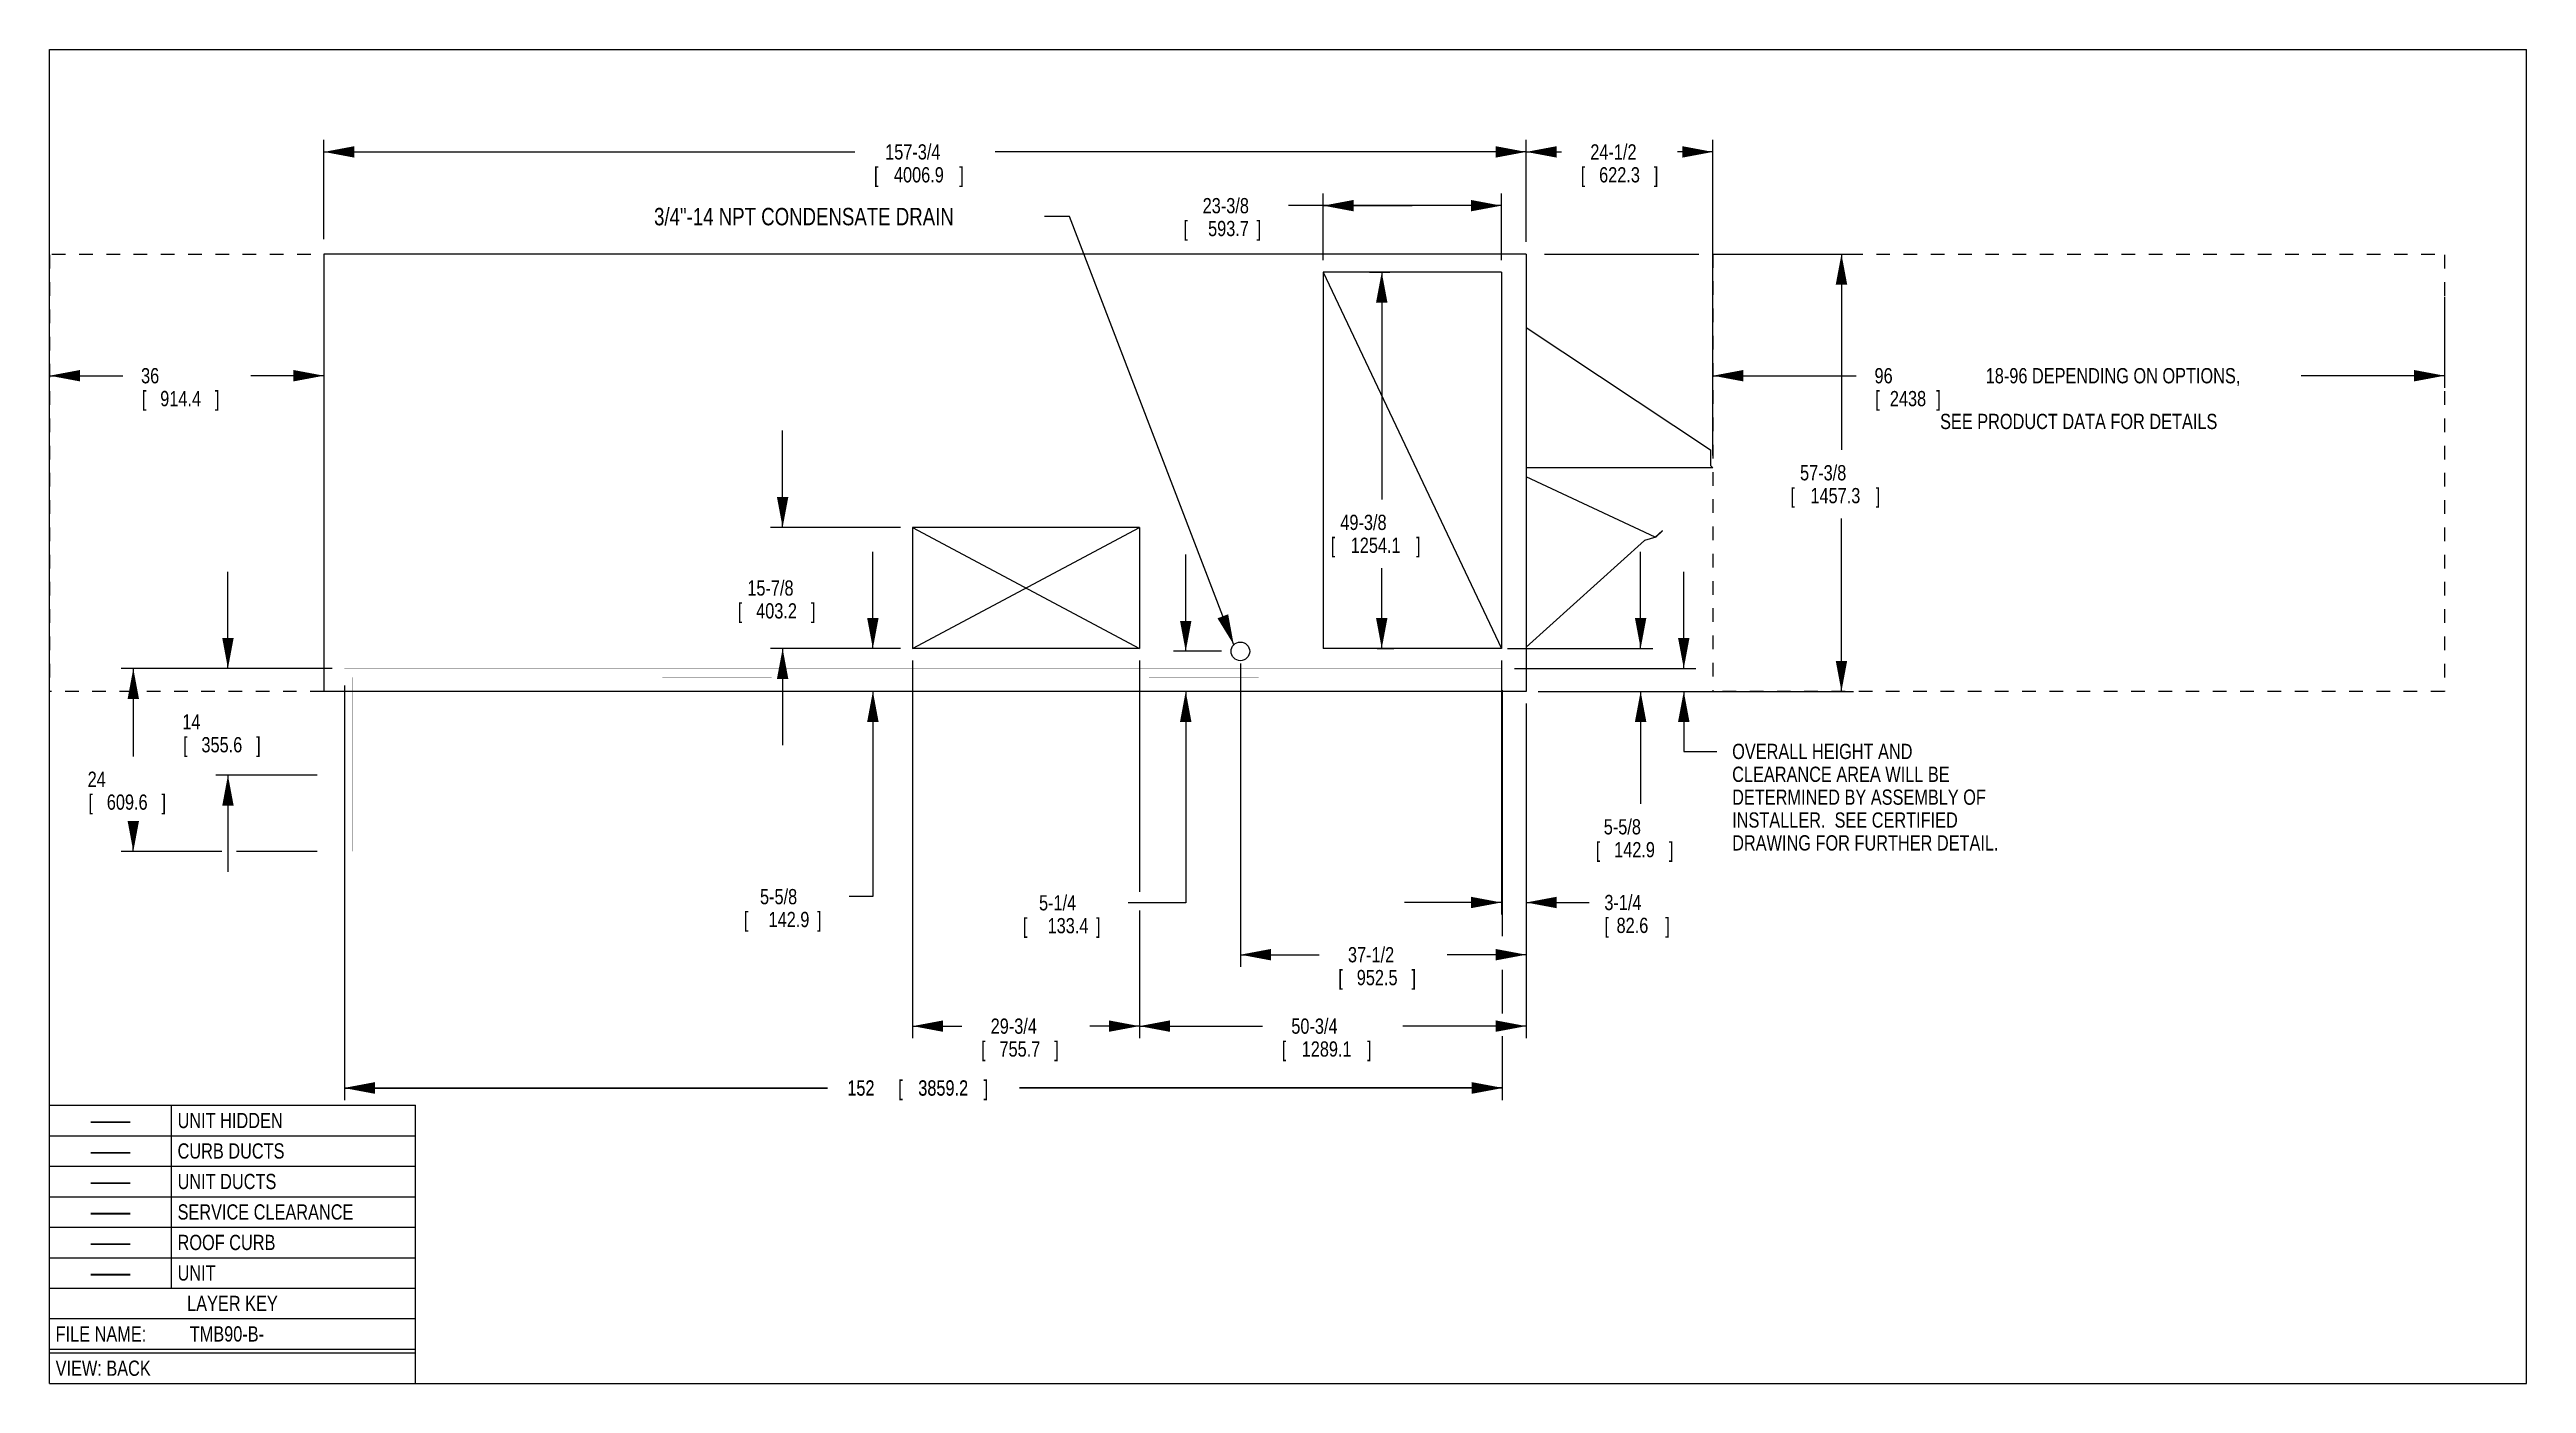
# Model space of a CAD drawing. Extents: x 0 to 325, y 0 to 175.
import ezdxf
from ezdxf.enums import TextEntityAlignment as Align

# ---------------------------------------------------------------- set-up
doc = ezdxf.new("R2010")
doc.units = 0
doc.header["$LTSCALE"] = 17.875
for name, pattern in [('DASHED', [0.2, 0.1, -0.1]), ('DOT', [0.2, 0.1, -0.1]), ('HIDDEN', [0.2, 0.1, -0.1])]:
    doc.linetypes.add(name, pattern=pattern)
doc.layers.get('0').update_dxf_attribs({"linetype": 'CONTINUOUS'})
for name, color, linetype in [('CURB-14', 6, 'CONTINUOUS'), ('CURB-14-DIM', 6, 'CONTINUOUS'), ('CURB-24', 6, 'CONTINUOUS'), ('CURB-24-DIM', 6, 'CONTINUOUS'), ('HOODS', 7, 'CONTINUOUS'), ('NOTES', 1, 'CONTINUOUS'), ('SERVCLEAR', 1, 'CONTINUOUS'), ('SERVCLRDIM', 1, 'CONTINUOUS'), ('UNIT-DIM', 7, 'CONTINUOUS'), ('UNIT-DUCTS', 2, 'CONTINUOUS'), ('UNIT-SOL', 7, 'CONTINUOUS'), ('UNTDUCTDIM', 2, 'CONTINUOUS')]:
    doc.layers.add(name, color=color, linetype=linetype)
doc.styles.get("Standard").update_dxf_attribs({"font": 'txt', "width": 0.8})
doc.styles.add('TEXTSTYLE_2', font='txt', dxfattribs={"width": 8})
doc.dimstyles.get("Standard").update_dxf_attribs({"dimtxt": 0.18, "dimasz": 0.18, "dimexe": 0.18, "dimexo": 0.0625, "dimgap": 0.09, "dimtad": 0, "dimtih": 1, "dimtoh": 1, "dimzin": 0, "dimcen": 0.09, "dimazin": 3, "dimtfac": 1, "dimtofl": 0, "dimtmove": 0, "dimatfit": 3})

# ---------------------------------------------------------------- blocks, each defined once
blk = doc.blocks.new('_FILLED')
at = {"color": 0, "linetype": 'ByBlock'}
blk.add_solid([(0, 0), (-1, 0.1875), (-1, -0.1875)], dxfattribs=at)
blk = doc.blocks.new('*D1')
at = {"layer": 'CURB-24-DIM', "color": 6, "linetype": 'CONTINUOUS'}
for p, q in [((38.69, 91.57), (38.69, 37.2)), ((190.62, 42.47), (190.62, 37.2)), ((38.69, 38.78), (102.06, 38.78)), ((190.62, 38.78), (127.26, 38.78))]:
    blk.add_line(p, q, dxfattribs=at)
at = {"layer": 'CURB-24-DIM', "color": 6, "linetype": 'CONTINUOUS', "xscale": 4, "yscale": 4, "zscale": 4, "rotation": 180}
blk.add_blockref('_FILLED', (38.69, 38.78), dxfattribs=at)
at = {"layer": 'CURB-24-DIM', "color": 6, "linetype": 'CONTINUOUS', "xscale": 4, "yscale": 4, "zscale": 4}
blk.add_blockref('_FILLED', (190.62, 38.78), dxfattribs=at)
at = {"layer": 'CURB-24-DIM', "color": 6, "linetype": 'CONTINUOUS', "width": 0.8}
for s, p in [('152', (106.46, 37.78)), ('[', (111.66, 37.78)), ('3859.2', (117.26, 37.78)), (']', (122.86, 37.78))]:
    blk.add_text(s, height=2, dxfattribs=at).set_placement(p, align=Align.CENTER)
blk = doc.blocks.new('*D2')
at = {"layer": 'UNIT-DIM', "color": 7, "linetype": 'CONTINUOUS'}
for p, q in [((36, 150.13), (36, 163.16)), ((193.75, 150.61), (193.75, 163.16)), ((36, 161.57), (105.67, 161.57)), ((193.75, 161.57), (124.07, 161.57))]:
    blk.add_line(p, q, dxfattribs=at)
at = {"layer": 'UNIT-DIM', "color": 7, "linetype": 'CONTINUOUS', "xscale": 4, "yscale": 4, "zscale": 4, "rotation": 180}
blk.add_blockref('_FILLED', (36, 161.57), dxfattribs=at)
at = {"layer": 'UNIT-DIM', "color": 7, "linetype": 'CONTINUOUS', "xscale": 4, "yscale": 4, "zscale": 4}
blk.add_blockref('_FILLED', (193.75, 161.57), dxfattribs=at)
at = {"layer": 'UNIT-DIM', "color": 7, "linetype": 'CONTINUOUS', "width": 0.8}
for s, p in [('157-3/4', (113.27, 160.57)), ('[', (108.47, 157.57)), ('4006.9', (114.07, 157.57)), (']', (119.67, 157.57))]:
    blk.add_text(s, height=2, dxfattribs=at).set_placement(p, align=Align.CENTER)
blk = doc.blocks.new('*D3')
at = {"layer": 'UNIT-DIM', "color": 7, "linetype": 'CONTINUOUS'}
for p, q in [((196.17, 148.17), (216.42, 148.17)), ((219.67, 148.17), (236.7, 148.17)), ((235.12, 148.17), (235.12, 122.48)), ((235.12, 90.8), (235.12, 113.48)), ((196.76, 90.8), (236.7, 90.8))]:
    blk.add_line(p, q, dxfattribs=at)
at = {"layer": 'UNIT-DIM', "color": 7, "linetype": 'CONTINUOUS', "xscale": 4, "yscale": 4, "zscale": 4}
for p, rotation in [((235.12, 148.17), 90), ((235.12, 90.8), 270)]:
    blk.add_blockref('_FILLED', p, dxfattribs=dict(at, rotation=rotation))
at = {"layer": 'UNIT-DIM', "color": 7, "linetype": 'CONTINUOUS', "width": 0.8}
for s, p in [('57-3/8', (232.72, 118.48)), ('[', (228.72, 115.48)), ('1457.3', (234.32, 115.48)), (']', (239.92, 115.48))]:
    blk.add_text(s, height=2, dxfattribs=at).set_placement(p, align=Align.CENTER)
blk = doc.blocks.new('*D4')
at = {"layer": 'CURB-24-DIM', "color": 6, "linetype": 'CONTINUOUS'}
for p, q in [((23.48, 93.8), (9.4, 93.8)), ((10.99, 93.8), (10.99, 82.27)), ((37.1, 93.8), (24.1, 93.8)), ((10.99, 69.8), (10.99, 73.27)), ((22.6, 69.8), (9.4, 69.8)), ((35.13, 69.8), (24.54, 69.8))]:
    blk.add_line(p, q, dxfattribs=at)
at = {"layer": 'CURB-24-DIM', "color": 6, "linetype": 'CONTINUOUS', "xscale": 4, "yscale": 4, "zscale": 4}
for p, rotation in [((10.99, 93.8), 90), ((10.99, 69.8), 270)]:
    blk.add_blockref('_FILLED', p, dxfattribs=dict(at, rotation=rotation))
at = {"layer": 'CURB-24-DIM', "color": 6, "linetype": 'CONTINUOUS', "width": 0.8}
for s, p in [('24', (6.19, 78.27)), ('[', (5.39, 75.27)), ('609.6', (10.19, 75.27)), (']', (14.99, 75.27))]:
    blk.add_text(s, height=2, dxfattribs=at).set_placement(p, align=Align.CENTER)
blk = doc.blocks.new('*D5')
at = {"layer": 'SERVCLRDIM', "color": 1, "linetype": 'CONTINUOUS'}
for p, q in [((36, 142.55), (36, 130.62)), ((0, 130.62), (0, 134.55)), ((0, 132.21), (9.6, 132.21)), ((36, 132.21), (26.4, 132.21))]:
    blk.add_line(p, q, dxfattribs=at)
at = {"layer": 'SERVCLRDIM', "color": 1, "linetype": 'CONTINUOUS', "xscale": 4, "yscale": 4, "zscale": 4, "rotation": 180}
blk.add_blockref('_FILLED', (0, 132.21), dxfattribs=at)
at = {"layer": 'SERVCLRDIM', "color": 1, "linetype": 'CONTINUOUS', "xscale": 4, "yscale": 4, "zscale": 4}
blk.add_blockref('_FILLED', (36, 132.21), dxfattribs=at)
at = {"layer": 'SERVCLRDIM', "color": 1, "linetype": 'CONTINUOUS', "width": 0.8}
for s, p in [('36', (13.2, 131.21)), ('[', (12.4, 128.21)), ('914.4', (17.2, 128.21)), (']', (22, 128.21))]:
    blk.add_text(s, height=2, dxfattribs=at).set_placement(p, align=Align.CENTER)
blk = doc.blocks.new('*D6')
at = {"layer": 'SERVCLRDIM', "color": 1, "linetype": 'CONTINUOUS'}
for p, q in [((314.25, 142.55), (314.25, 130.62)), ((218.25, 130.62), (218.25, 134.55)), ((218.25, 132.21), (237.05, 132.21)), ((314.25, 132.21), (295.45, 132.21))]:
    blk.add_line(p, q, dxfattribs=at)
at = {"layer": 'SERVCLRDIM', "color": 1, "linetype": 'CONTINUOUS', "xscale": 4, "yscale": 4, "zscale": 4, "rotation": 180}
blk.add_blockref('_FILLED', (218.25, 132.21), dxfattribs=at)
at = {"layer": 'SERVCLRDIM', "color": 1, "linetype": 'CONTINUOUS', "xscale": 4, "yscale": 4, "zscale": 4}
blk.add_blockref('_FILLED', (314.25, 132.21), dxfattribs=at)
at = {"layer": 'SERVCLRDIM', "color": 1, "linetype": 'CONTINUOUS', "width": 0.8}
for s, p in [('96', (240.65, 131.21)), ('[', (239.85, 128.21)), ('2438', (243.85, 128.21)), (']', (247.85, 128.21)), ('18-96 DEPENDING ON OPTIONS, ', (271.05, 131.21)), ('SEE PRODUCT DATA FOR DETAILS', (266.25, 125.21))]:
    blk.add_text(s, height=2, dxfattribs=at).set_placement(p, align=Align.CENTER)
blk = doc.blocks.new('*D7')
at = {"layer": 'CURB-14-DIM', "color": 6, "linetype": 'CONTINUOUS'}
for p, q in [((38.69, 91.06), (38.69, 37.17)), ((190.62, 90.96), (190.62, 58.7)), ((190.62, 54.26), (190.62, 48.55)), ((190.62, 45.57), (190.62, 37.17)), ((38.69, 38.75), (102.06, 38.75)), ((190.62, 38.75), (127.26, 38.75))]:
    blk.add_line(p, q, dxfattribs=at)
at = {"layer": 'CURB-14-DIM', "color": 6, "linetype": 'CONTINUOUS', "xscale": 4, "yscale": 4, "zscale": 4, "rotation": 180}
blk.add_blockref('_FILLED', (38.69, 38.75), dxfattribs=at)
at = {"layer": 'CURB-14-DIM', "color": 6, "linetype": 'CONTINUOUS', "xscale": 4, "yscale": 4, "zscale": 4}
blk.add_blockref('_FILLED', (190.62, 38.75), dxfattribs=at)
at = {"layer": 'CURB-14-DIM', "color": 6, "linetype": 'CONTINUOUS', "width": 0.8}
for s, p in [('152', (106.46, 37.75)), ('[', (111.66, 37.75)), ('3859.2', (117.26, 37.75)), (']', (122.86, 37.75))]:
    blk.add_text(s, height=2, dxfattribs=at).set_placement(p, align=Align.CENTER)
blk = doc.blocks.new('*D8')
at = {"layer": 'CURB-14-DIM', "color": 6, "linetype": 'CONTINUOUS'}
for p, q in [((23.41, 93.8), (23.41, 106.5)), ((36.69, 93.8), (21.83, 93.8)), ((35.13, 79.8), (21.83, 79.8)), ((23.41, 79.8), (23.41, 67.1))]:
    blk.add_line(p, q, dxfattribs=at)
at = {"layer": 'CURB-14-DIM', "color": 6, "linetype": 'CONTINUOUS', "xscale": 4, "yscale": 4, "zscale": 4}
for p, rotation in [((23.41, 93.8), 270), ((23.41, 79.8), 90)]:
    blk.add_blockref('_FILLED', p, dxfattribs=dict(at, rotation=rotation))
at = {"layer": 'CURB-14-DIM', "color": 6, "linetype": 'CONTINUOUS', "width": 0.8}
for s, p in [('14', (18.61, 85.8)), ('[', (17.81, 82.8)), ('355.6', (22.61, 82.8)), (']', (27.41, 82.8))]:
    blk.add_text(s, height=2, dxfattribs=at).set_placement(p, align=Align.CENTER)
blk = doc.blocks.new('*D9')
at = {"layer": 'UNIT-DIM', "color": 7, "linetype": 'CONTINUOUS'}
for p, q in [((156.25, 94.46), (156.25, 54.67)), ((193.75, 89.18), (193.75, 54.67)), ((156.25, 56.25), (166.6, 56.25)), ((193.75, 56.25), (183.4, 56.25))]:
    blk.add_line(p, q, dxfattribs=at)
at = {"layer": 'UNIT-DIM', "color": 7, "linetype": 'CONTINUOUS', "xscale": 4, "yscale": 4, "zscale": 4, "rotation": 180}
blk.add_blockref('_FILLED', (156.25, 56.25), dxfattribs=at)
at = {"layer": 'UNIT-DIM', "color": 7, "linetype": 'CONTINUOUS', "xscale": 4, "yscale": 4, "zscale": 4}
blk.add_blockref('_FILLED', (193.75, 56.25), dxfattribs=at)
at = {"layer": 'UNIT-DIM', "color": 7, "linetype": 'CONTINUOUS', "width": 0.8}
for s, p in [('37-1/2', (173.4, 55.25)), ('[', (169.4, 52.25)), ('952.5', (174.2, 52.25)), (']', (179, 52.25))]:
    blk.add_text(s, height=2, dxfattribs=at).set_placement(p, align=Align.CENTER)
blk = doc.blocks.new('*D10')
at = {"layer": 'UNIT-DIM', "color": 7, "linetype": 'CONTINUOUS'}
for p, q in [((149.08, 96.05), (149.08, 108.75)), ((153.78, 96.05), (147.49, 96.05)), ((150.67, 90.8), (146.91, 90.8)), ((149.08, 90.8), (149.08, 63.06)), ((149.08, 63.06), (141.51, 63.06))]:
    blk.add_line(p, q, dxfattribs=at)
at = {"layer": 'UNIT-DIM', "color": 7, "linetype": 'CONTINUOUS', "xscale": 4, "yscale": 4, "zscale": 4}
for p, rotation in [((149.08, 96.05), 270), ((149.08, 90.8), 90)]:
    blk.add_blockref('_FILLED', p, dxfattribs=dict(at, rotation=rotation))
at = {"layer": 'UNIT-DIM', "color": 7, "linetype": 'CONTINUOUS', "width": 0.8}
for s, p in [('5-1/4', (134.71, 62.06)), ('[', (128.31, 59.06)), ('133.4', (136.31, 59.06)), (']', (137.91, 59.06))]:
    blk.add_text(s, height=2, dxfattribs=at).set_placement(p, align=Align.RIGHT)
blk = doc.blocks.new('*D11')
at = {"layer": 'UNTDUCTDIM', "color": 2, "linetype": 'CONTINUOUS'}
for p, q in [((96.19, 112.3), (96.19, 125)), ((111.66, 112.3), (94.6, 112.3)), ((111.66, 96.42), (94.6, 96.42)), ((96.19, 96.42), (96.19, 83.72))]:
    blk.add_line(p, q, dxfattribs=at)
at = {"layer": 'UNTDUCTDIM', "color": 2, "linetype": 'CONTINUOUS', "xscale": 4, "yscale": 4, "zscale": 4}
for p, rotation in [((96.19, 112.3), 270), ((96.19, 96.42), 90)]:
    blk.add_blockref('_FILLED', p, dxfattribs=dict(at, rotation=rotation))
at = {"layer": 'UNTDUCTDIM', "color": 2, "linetype": 'CONTINUOUS', "width": 0.8}
for s, p in [('15-7/8', (94.59, 103.36)), ('[', (90.59, 100.36)), ('403.2', (95.39, 100.36)), (']', (100.19, 100.36))]:
    blk.add_text(s, height=2, dxfattribs=at).set_placement(p, align=Align.CENTER)
blk = doc.blocks.new('*D12')
at = {"layer": 'UNTDUCTDIM', "color": 2, "linetype": 'CONTINUOUS'}
for p, q in [((173.21, 145.8), (175.87, 145.8)), ((174.8, 145.8), (174.8, 115.97)), ((174.8, 96.42), (174.8, 106.97)), ((174.19, 96.42), (176.39, 96.42))]:
    blk.add_line(p, q, dxfattribs=at)
at = {"layer": 'UNTDUCTDIM', "color": 2, "linetype": 'CONTINUOUS', "xscale": 4, "yscale": 4, "zscale": 4}
for p, rotation in [((174.8, 145.8), 90), ((174.8, 96.42), 270)]:
    blk.add_blockref('_FILLED', p, dxfattribs=dict(at, rotation=rotation))
at = {"layer": 'UNTDUCTDIM', "color": 2, "linetype": 'CONTINUOUS', "width": 0.8}
for s, p in [('49-3/8', (172.4, 111.97)), ('[', (168.4, 108.97)), ('1254.1', (174, 108.97)), (']', (179.6, 108.97))]:
    blk.add_text(s, height=2, dxfattribs=at).set_placement(p, align=Align.CENTER)
blk = doc.blocks.new('*D13')
at = {"layer": 'UNTDUCTDIM', "color": 2, "linetype": 'CONTINUOUS'}
for p, q in [((108.03, 96.42), (108.03, 109.12)), ((111.66, 96.42), (106.44, 96.42)), ((108.03, 90.8), (108.03, 63.87)), ((108.03, 63.87), (104.9, 63.87))]:
    blk.add_line(p, q, dxfattribs=at)
at = {"layer": 'UNTDUCTDIM', "color": 2, "linetype": 'CONTINUOUS', "xscale": 4, "yscale": 4, "zscale": 4}
for p, rotation in [((108.03, 96.42), 270), ((108.03, 90.8), 90)]:
    blk.add_blockref('_FILLED', p, dxfattribs=dict(at, rotation=rotation))
at = {"layer": 'UNTDUCTDIM', "color": 2, "linetype": 'CONTINUOUS', "width": 0.8}
for s, p in [('[', (91.7, 59.87)), ('5-5/8', (98.1, 62.87)), ('142.9', (99.7, 59.87)), (']', (101.3, 59.87))]:
    blk.add_text(s, height=2, dxfattribs=at).set_placement(p, align=Align.RIGHT)
blk = doc.blocks.new('*D14')
at = {"layer": 'UNTDUCTDIM', "color": 2, "linetype": 'CONTINUOUS'}
for p, q in [((208.77, 96.42), (208.77, 109.12)), ((191.31, 96.42), (210.36, 96.42)), ((195.86, 90.8), (210.36, 90.8)), ((208.77, 90.8), (208.77, 76.03))]:
    blk.add_line(p, q, dxfattribs=at)
at = {"layer": 'UNTDUCTDIM', "color": 2, "linetype": 'CONTINUOUS', "xscale": 4, "yscale": 4, "zscale": 4}
for p, rotation in [((208.77, 96.42), 270), ((208.77, 90.8), 90)]:
    blk.add_blockref('_FILLED', p, dxfattribs=dict(at, rotation=rotation))
at = {"layer": 'UNTDUCTDIM', "color": 2, "linetype": 'CONTINUOUS', "width": 0.8}
for s, p in [('5-5/8', (206.37, 72.03)), ('[', (203.17, 69.03)), ('142.9', (207.97, 69.03)), (']', (212.77, 69.03))]:
    blk.add_text(s, height=2, dxfattribs=at).set_placement(p, align=Align.CENTER)
blk = doc.blocks.new('*D15')
at = {"layer": 'UNTDUCTDIM', "color": 2, "linetype": 'CONTINUOUS'}
for p, q in [((113.25, 94.83), (113.25, 45.29)), ((143, 59.86), (143, 45.29)), ((113.25, 46.88), (119.72, 46.88)), ((143, 46.88), (136.52, 46.88))]:
    blk.add_line(p, q, dxfattribs=at)
at = {"layer": 'UNTDUCTDIM', "color": 2, "linetype": 'CONTINUOUS', "xscale": 4, "yscale": 4, "zscale": 4, "rotation": 180}
blk.add_blockref('_FILLED', (113.25, 46.88), dxfattribs=at)
at = {"layer": 'UNTDUCTDIM', "color": 2, "linetype": 'CONTINUOUS', "xscale": 4, "yscale": 4, "zscale": 4}
blk.add_blockref('_FILLED', (143, 46.88), dxfattribs=at)
at = {"layer": 'UNTDUCTDIM', "color": 2, "linetype": 'CONTINUOUS', "width": 0.8}
for s, p in [('29-3/4', (126.52, 45.88)), ('[', (122.52, 42.88)), ('755.7', (127.32, 42.88)), (']', (132.12, 42.88))]:
    blk.add_text(s, height=2, dxfattribs=at).set_placement(p, align=Align.CENTER)
blk = doc.blocks.new('*D16')
at = {"layer": 'UNTDUCTDIM', "color": 2, "linetype": 'CONTINUOUS'}
for p, q in [((167.12, 147.38), (167.12, 156.1)), ((190.5, 147.38), (190.5, 156.1)), ((178.81, 154.52), (162.57, 154.52)), ((167.12, 154.52), (178.81, 154.52)), ((190.5, 154.52), (178.81, 154.52))]:
    blk.add_line(p, q, dxfattribs=at)
at = {"layer": 'UNTDUCTDIM', "color": 2, "linetype": 'CONTINUOUS', "xscale": 4, "yscale": 4, "zscale": 4, "rotation": 180}
blk.add_blockref('_FILLED', (167.12, 154.52), dxfattribs=at)
at = {"layer": 'UNTDUCTDIM', "color": 2, "linetype": 'CONTINUOUS', "xscale": 4, "yscale": 4, "zscale": 4}
blk.add_blockref('_FILLED', (190.5, 154.52), dxfattribs=at)
at = {"layer": 'UNTDUCTDIM', "color": 2, "linetype": 'CONTINUOUS', "width": 0.8}
for s, p in [('23-3/8', (157.37, 153.52)), ('[', (149.37, 150.52)), ('593.7', (157.37, 150.52)), (']', (158.97, 150.52))]:
    blk.add_text(s, height=2, dxfattribs=at).set_placement(p, align=Align.RIGHT)
blk = doc.blocks.new('*D17')
at = {"layer": 'UNTDUCTDIM', "color": 2, "linetype": 'CONTINUOUS'}
for p, q in [((143, 94.83), (143, 64.5)), ((193.75, 89.21), (193.75, 45.29)), ((143, 62.04), (143, 45.29)), ((143, 46.88), (159.17, 46.88)), ((193.75, 46.88), (177.57, 46.88))]:
    blk.add_line(p, q, dxfattribs=at)
at = {"layer": 'UNTDUCTDIM', "color": 2, "linetype": 'CONTINUOUS', "xscale": 4, "yscale": 4, "zscale": 4, "rotation": 180}
blk.add_blockref('_FILLED', (143, 46.88), dxfattribs=at)
at = {"layer": 'UNTDUCTDIM', "color": 2, "linetype": 'CONTINUOUS', "xscale": 4, "yscale": 4, "zscale": 4}
blk.add_blockref('_FILLED', (193.75, 46.88), dxfattribs=at)
at = {"layer": 'UNTDUCTDIM', "color": 2, "linetype": 'CONTINUOUS', "width": 0.8}
for s, p in [('50-3/4', (165.97, 45.88)), ('[', (161.97, 42.88)), ('1289.1', (167.57, 42.88)), (']', (173.17, 42.88))]:
    blk.add_text(s, height=2, dxfattribs=at).set_placement(p, align=Align.CENTER)
blk = doc.blocks.new('*D18')
at = {"layer": 'UNTDUCTDIM', "color": 2, "linetype": 'CONTINUOUS'}
for p, q in [((190.5, 94.83), (190.5, 61.51)), ((193.75, 89.21), (193.75, 61.51)), ((190.5, 63.1), (177.8, 63.1)), ((193.75, 63.1), (202.01, 63.1))]:
    blk.add_line(p, q, dxfattribs=at)
at = {"layer": 'UNTDUCTDIM', "color": 2, "linetype": 'CONTINUOUS', "xscale": 4, "yscale": 4, "zscale": 4}
blk.add_blockref('_FILLED', (190.5, 63.1), dxfattribs=at)
at = {"layer": 'UNTDUCTDIM', "color": 2, "linetype": 'CONTINUOUS', "xscale": 4, "yscale": 4, "zscale": 4, "rotation": 180}
blk.add_blockref('_FILLED', (193.75, 63.1), dxfattribs=at)
at = {"layer": 'UNTDUCTDIM', "color": 2, "linetype": 'CONTINUOUS', "width": 0.8}
for s, p in [('3-1/4', (204.01, 62.1)), ('[', (204.01, 59.1)), ('82.6', (205.61, 59.1)), (']', (212.01, 59.1))]:
    blk.add_text(s, height=2, dxfattribs=at).set_placement(p)
blk = doc.blocks.new('*D19')
at = {"layer": 'UNIT-DIM', "color": 7, "linetype": 'CONTINUOUS'}
for p, q in [((193.75, 149.76), (193.75, 163.16)), ((218.25, 121.72), (218.25, 163.16)), ((193.75, 161.57), (198.4, 161.57)), ((218.25, 161.57), (213.6, 161.57))]:
    blk.add_line(p, q, dxfattribs=at)
at = {"layer": 'UNIT-DIM', "color": 7, "linetype": 'CONTINUOUS', "xscale": 4, "yscale": 4, "zscale": 4, "rotation": 180}
blk.add_blockref('_FILLED', (193.75, 161.57), dxfattribs=at)
at = {"layer": 'UNIT-DIM', "color": 7, "linetype": 'CONTINUOUS', "xscale": 4, "yscale": 4, "zscale": 4}
blk.add_blockref('_FILLED', (218.25, 161.57), dxfattribs=at)
at = {"layer": 'UNIT-DIM', "color": 7, "linetype": 'CONTINUOUS', "width": 0.8}
for s, p in [('24-1/2', (205.2, 160.57)), ('[', (201.2, 157.57)), ('622.3', (206, 157.57)), (']', (210.8, 157.57))]:
    blk.add_text(s, height=2, dxfattribs=at).set_placement(p, align=Align.CENTER)
blk = doc.blocks.new('*D20')
at = {"layer": 'SERVCLRDIM', "color": 1, "linetype": 'CONTINUOUS'}
for p, q in [((214.43, 93.8), (214.43, 106.5)), ((192.21, 93.8), (216.02, 93.8)), ((195.34, 90.8), (216.02, 90.8)), ((214.43, 90.8), (214.43, 82.92)), ((214.43, 82.92), (218.78, 82.92))]:
    blk.add_line(p, q, dxfattribs=at)
at = {"layer": 'SERVCLRDIM', "color": 1, "linetype": 'CONTINUOUS', "xscale": 4, "yscale": 4, "zscale": 4}
for p, rotation in [((214.43, 93.8), 270), ((214.43, 90.8), 90)]:
    blk.add_blockref('_FILLED', p, dxfattribs=dict(at, rotation=rotation))
at = {"layer": 'SERVCLRDIM', "color": 1, "linetype": 'CONTINUOUS', "width": 0.8}
for s, p in [('OVERALL HEIGHT AND ', (220.78, 81.92)), ('CLEARANCE AREA WILL BE ', (220.78, 78.92)), ('DETERMINED BY ASSEMBLY OF ', (220.78, 75.92)), ('INSTALLER.  SEE CERTIFIED ', (220.78, 72.92)), ('DRAWING FOR FURTHER DETAIL.', (220.78, 69.92))]:
    blk.add_text(s, height=2, dxfattribs=at).set_placement(p)

msp = doc.modelspace()

# ---------------------------------------------------------------- linework, layer by layer
at = {"color": 7, "linetype": 'CONTINUOUS'}
for p, q in [((0, 0), (0, 175)), ((0, 175), (325, 175)), ((325, 0), (325, 175)), ((218.25, 120.134), (218.226, 120.11)), ((0, 0), (325, 0))]:
    msp.add_line(p, q, dxfattribs=at)
at = {"layer": 'CURB-14', "color": 6, "linetype": 'DOT', "const_width": 0.00984}
for points in [[(38.687, 92.65), (38.687, 93.796)], [(38.687, 93.796), (190.625, 93.796)], [(190.625, 92.546), (38.687, 92.65)], [(39.712, 90.796), (39.712, 92.649)], [(188.875, 90.796), (188.875, 92.649)], [(190.625, 93.796), (190.625, 92.546)]]:
    msp.add_lwpolyline(points, dxfattribs=at)
at = {"layer": 'CURB-14', "color": 6, "linetype": 'CONTINUOUS'}
for points, const_width in [([(39.712, 90.796), (39.712, 79.796)], 0.0118), ([(188.875, 90.796), (188.875, 79.796)], 0.0118), ([(36.715, 79.796), (191.878, 79.796)], 0.00984)]:
    msp.add_lwpolyline(points, dxfattribs=dict(at, const_width=const_width))
at = {"layer": 'CURB-24', "color": 6, "linetype": 'DOT', "const_width": 0.00984}
for points in [[(38.687, 92.65), (38.687, 93.796)], [(38.687, 93.796), (190.625, 93.796)], [(190.625, 92.546), (38.687, 92.65)], [(39.712, 90.796), (39.712, 92.649)], [(188.875, 90.796), (188.875, 92.649)], [(190.625, 93.796), (190.625, 92.546)]]:
    msp.add_lwpolyline(points, dxfattribs=at)
at = {"layer": 'CURB-24', "color": 6, "linetype": 'CONTINUOUS'}
for points, const_width in [([(39.712, 90.796), (39.712, 69.798)], 0.0118), ([(188.875, 90.796), (188.875, 69.798)], 0.0118), ([(36.715, 69.798), (191.878, 69.798)], 0.00984)]:
    msp.add_lwpolyline(points, dxfattribs=dict(at, const_width=const_width))
at = {"layer": 'HOODS', "color": 7, "linetype": 'CONTINUOUS'}
for p, q in [((193.75, 138.542), (217.952, 122.486)), ((217.952, 122.486), (217.952, 120.432)), ((218.25, 120.134), (217.952, 120.432)), ((218.226, 120.11), (193.75, 120.11)), ((210.687, 111.045), (193.75, 118.943)), ((209.275, 110.573), (193.75, 96.594)), ((210.752, 111.04), (209.275, 110.573)), ((210.687, 111.045), (211.614, 111.88)), ((210.752, 111.04), (211.646, 111.845)), ((211.646, 111.845), (211.614, 111.88))]:
    msp.add_line(p, q, dxfattribs=at)
at = {"layer": 'NOTES', "color": 1, "linetype": 'CONTINUOUS'}
for p, q in [((133.812, 153.085), (130.529, 153.085)), ((155.382, 96.912), (133.812, 153.085)), ((0, 0), (0, 36.5)), ((0, 36.5), (48, 36.5)), ((16, 12.5), (16, 36.5)), ((48, 0), (48, 36.5)), ((0, 32.5), (48, 32.5)), ((0, 28.5), (48, 28.5)), ((0, 24.5), (48, 24.5)), ((0, 20.5), (48, 20.5)), ((0, 16.5), (48, 16.5)), ((0, 12.5), (48, 12.5)), ((0, 8.5), (48, 8.5)), ((0, 4.5), (48, 4.5)), ((0, 4), (48, 4)), ((0, 0), (48, 0))]:
    msp.add_line(p, q, dxfattribs=at)
msp.add_solid([(153.248, 100.378), (155.382, 96.912), (154.649, 100.915)], dxfattribs=at)
at = {"layer": 'SERVCLEAR', "color": 1, "linetype": 'DASHED'}
for p, q in [((0, 148.046), (0, 90.796)), ((0.312, 148.171), (36, 148.171)), ((36, 148.171), (36, 90.796)), ((218.25, 148.171), (218.25, 90.796)), ((218.25, 148.171), (314.25, 148.171)), ((314.25, 148.046), (314.25, 90.796)), ((36, 90.796), (0, 90.796)), ((314.25, 90.796), (218.25, 90.796))]:
    msp.add_line(p, q, dxfattribs=at)
at = {"layer": 'UNIT-DUCTS', "color": 2, "linetype": 'CONTINUOUS'}
for p, q in [((167.125, 145.796), (167.125, 96.421)), ((167.125, 145.796), (190.5, 96.421)), ((190.5, 145.796), (167.125, 145.796)), ((190.5, 145.796), (190.5, 96.421)), ((113.25, 112.296), (113.25, 96.421)), ((113.25, 96.421), (143, 112.296)), ((113.25, 112.296), (143, 96.421)), ((143, 112.296), (113.25, 112.296)), ((143, 112.296), (143, 96.421)), ((143, 96.421), (113.25, 96.421)), ((190.5, 96.421), (167.125, 96.421))]:
    msp.add_line(p, q, dxfattribs=at)
at = {"layer": 'UNIT-SOL', "color": 7, "linetype": 'CONTINUOUS'}
for p, q in [((36, 148.171), (36, 90.796)), ((193.75, 148.171), (36, 148.171)), ((193.75, 148.171), (193.75, 90.796)), ((193.75, 90.796), (36, 90.796))]:
    msp.add_line(p, q, dxfattribs=at)
msp.add_circle((156.25, 96.046), 1.226, dxfattribs=at)

# ---------------------------------------------------------------- texts
at = {"layer": 'NOTES', "color": 1, "linetype": 'CONTINUOUS', "width": 0.8}
for s, height, p in [('3/4"-14 NPT CONDENSATE DRAIN', 2.286, (79.322, 151.942)), ('UNIT HIDDEN', 2, (16.8, 33.5)), ('CURB DUCTS', 2, (16.8, 29.5)), ('UNIT DUCTS', 2, (16.8, 25.5)), ('SERVICE CLEARANCE', 2, (16.8, 21.5)), ('ROOF CURB', 2, (16.8, 17.5)), ('UNIT', 2, (16.8, 13.5)), ('FILE NAME: ', 2, (0.8, 5.5)), ('TMB90-B-', 2, (18.4, 5.5)), ('VIEW: BACK', 2, (0.8, 1))]:
    msp.add_text(s, height=height, dxfattribs=at).set_placement(p)
at = {"layer": 'NOTES', "color": 8, "linetype": 'HIDDEN', "style": 'TEXTSTYLE_2', "width": 8}
msp.add_text('-', height=2, dxfattribs=at).set_placement((8, 33.5), align=Align.CENTER)
at = {"layer": 'NOTES', "color": 5, "linetype": 'CONTINUOUS', "style": 'TEXTSTYLE_2', "width": 8}
msp.add_text('-', height=2, dxfattribs=at).set_placement((8, 29.5), align=Align.CENTER)
at = {"layer": 'NOTES', "color": 2, "linetype": 'CONTINUOUS', "style": 'TEXTSTYLE_2', "width": 8}
msp.add_text('-', height=2, dxfattribs=at).set_placement((8, 25.5), align=Align.CENTER)
at = {"layer": 'NOTES', "color": 1, "linetype": 'CONTINUOUS', "style": 'TEXTSTYLE_2', "width": 8}
msp.add_text('-', height=2, dxfattribs=at).set_placement((8, 21.5), align=Align.CENTER)
at = {"layer": 'NOTES', "color": 6, "linetype": 'CONTINUOUS', "style": 'TEXTSTYLE_2', "width": 8}
msp.add_text('-', height=2, dxfattribs=at).set_placement((8, 17.5), align=Align.CENTER)
at = {"layer": 'NOTES', "color": 7, "linetype": 'CONTINUOUS', "style": 'TEXTSTYLE_2', "width": 8}
msp.add_text('-', height=2, dxfattribs=at).set_placement((8, 13.5), align=Align.CENTER)
at = {"layer": 'NOTES', "color": 1, "linetype": 'CONTINUOUS', "width": 0.8}
msp.add_text('LAYER KEY', height=2, dxfattribs=at).set_placement((24, 9.5), align=Align.CENTER)

# ---------------------------------------------------------------- dimensions: what is measured, and where the dimension line sits
at = {"layer": 'CURB-14-DIM', "color": 6, "linetype": 'CONTINUOUS'}
dim = msp.add_linear_dim(base=(23.414, 93.796), p1=(36.715, 79.796), p2=(38.281, 93.796), angle=90, dimstyle='Standard', dxfattribs=at)
dim.commit()
dim.dimension.update_dxf_attribs({"geometry": '*D8', "text_midpoint": (22.614, 85.296), "dimtype": 128})
dim = msp.add_linear_dim(base=(190.625, 38.754), p1=(38.687, 92.65), p2=(190.625, 92.546), dimstyle='Standard', dxfattribs=at)
dim.commit()
dim.dimension.update_dxf_attribs({"geometry": '*D7', "text_midpoint": (113.856, 38.754), "dimtype": 128})
at = {"layer": 'CURB-24-DIM', "color": 6, "linetype": 'CONTINUOUS'}
dim = msp.add_linear_dim(base=(10.99, 93.796), p1=(36.715, 69.798), p2=(38.687, 93.796), angle=90, dimstyle='Standard', dxfattribs=at)
dim.commit()
dim.dimension.update_dxf_attribs({"geometry": '*D4', "text_midpoint": (10.19, 77.769), "dimtype": 128})
dim = msp.add_linear_dim(base=(190.625, 38.783), p1=(38.687, 93.158), p2=(190.625, 44.055), dimstyle='Standard', dxfattribs=at)
dim.commit()
dim.dimension.update_dxf_attribs({"geometry": '*D1', "text_midpoint": (113.856, 38.783), "dimtype": 128})
at = {"layer": 'SERVCLRDIM', "color": 1, "linetype": 'CONTINUOUS'}
dim = msp.add_linear_dim(base=(36, 132.207), p1=(0, 136.136), p2=(36, 144.136), dimstyle='Standard', dxfattribs=at)
dim.commit()
dim.dimension.update_dxf_attribs({"geometry": '*D5', "text_midpoint": (17.2, 130.707), "dimtype": 128})
for base, p1, p2, angle, picture, middle in [((218.25, 132.207), (314.25, 144.136), (218.25, 136.136), 180, '*D6', (266.25, 129.207)), ((214.428, 93.796), (193.75, 90.796), (190.625, 93.796), 90, '*D20', (242.378, 76.923))]:
    dim = msp.add_linear_dim(base=base, p1=p1, p2=p2, angle=angle, dimstyle='Standard', dxfattribs=at)
    dim.commit()
    dim.dimension.update_dxf_attribs({"geometry": picture, "text_midpoint": middle, "dimtype": 128})
at = {"layer": 'UNIT-DIM', "color": 7, "linetype": 'CONTINUOUS'}
for base, p1, p2, picture, middle in [((193.75, 161.573), (36, 148.538), (193.75, 149.018), '*D2', (114.075, 160.073)), ((218.25, 161.573), (193.75, 148.171), (218.25, 120.134), '*D19', (206, 160.073))]:
    dim = msp.add_linear_dim(base=base, p1=p1, p2=p2, dimstyle='Standard', dxfattribs=at)
    dim.commit()
    dim.dimension.update_dxf_attribs({"geometry": picture, "text_midpoint": middle, "dimtype": 128})
for base, p1, p2, angle, picture, middle in [((235.11733, 148.17116), (195.17304, 90.79624), (194.5825, 148.17116), 90, '*D3', (234.31733, 117.9837)), ((149.081, 96.046), (145.319, 90.796), (155.372, 96.046), 90, '*D10', (132.312, 61.557)), ((156.25, 56.254), (193.75, 90.764), (156.25, 96.046), 180, '*D9', (174.2, 54.754))]:
    dim = msp.add_linear_dim(base=base, p1=p1, p2=p2, angle=angle, dimstyle='Standard', dxfattribs=at)
    dim.commit()
    dim.dimension.update_dxf_attribs({"geometry": picture, "text_midpoint": middle, "dimtype": 128})
at = {"layer": 'UNTDUCTDIM', "color": 2, "linetype": 'CONTINUOUS'}
for base, p1, p2, picture, middle in [((190.499797983, 154.516310752), (167.124797983, 145.796240023), (190.499797983, 145.796240023), '*D16', (153.370255101, 153.016310752)), ((193.75, 46.875), (143, 96.421), (193.75, 90.796), '*D17', (167.575, 45.375)), ((193.75, 63.096), (190.5, 96.421), (193.75, 90.796), '*D18', (208.811, 61.596))]:
    dim = msp.add_linear_dim(base=base, p1=p1, p2=p2, dimstyle='Standard', dxfattribs=at)
    dim.commit()
    dim.dimension.update_dxf_attribs({"geometry": picture, "text_midpoint": middle, "dimtype": 128})
for base, p1, p2, angle, picture, middle in [((174.802043647, 145.796240023), (177.977043647, 96.421240023), (171.627043647, 145.796240023), 90, '*D12', (174.002043647, 111.469506297)), ((96.18539821, 96.421240023), (113.249797983, 112.296240023), (113.249797983, 96.421240023), 270, '*D11', (95.38539821, 102.858740023)), ((108.028688671, 90.796240023), (113.249797983, 96.421240023), (35.999797698, 90.796240023), 270, '*D13', (95.69778032, 62.365272652)), ((208.771842979, 90.796240023), (189.726659089, 96.421240023), (194.273159923, 90.796240023), 270, '*D14', (207.971842979, 71.525311332)), ((113.25, 46.875), (143, 61.446), (113.25, 96.421), 180, '*D15', (127.325, 45.375))]:
    dim = msp.add_linear_dim(base=base, p1=p1, p2=p2, angle=angle, dimstyle='Standard', dxfattribs=at)
    dim.commit()
    dim.dimension.update_dxf_attribs({"geometry": picture, "text_midpoint": middle, "dimtype": 128})

doc.saveas('drawing.dxf')
